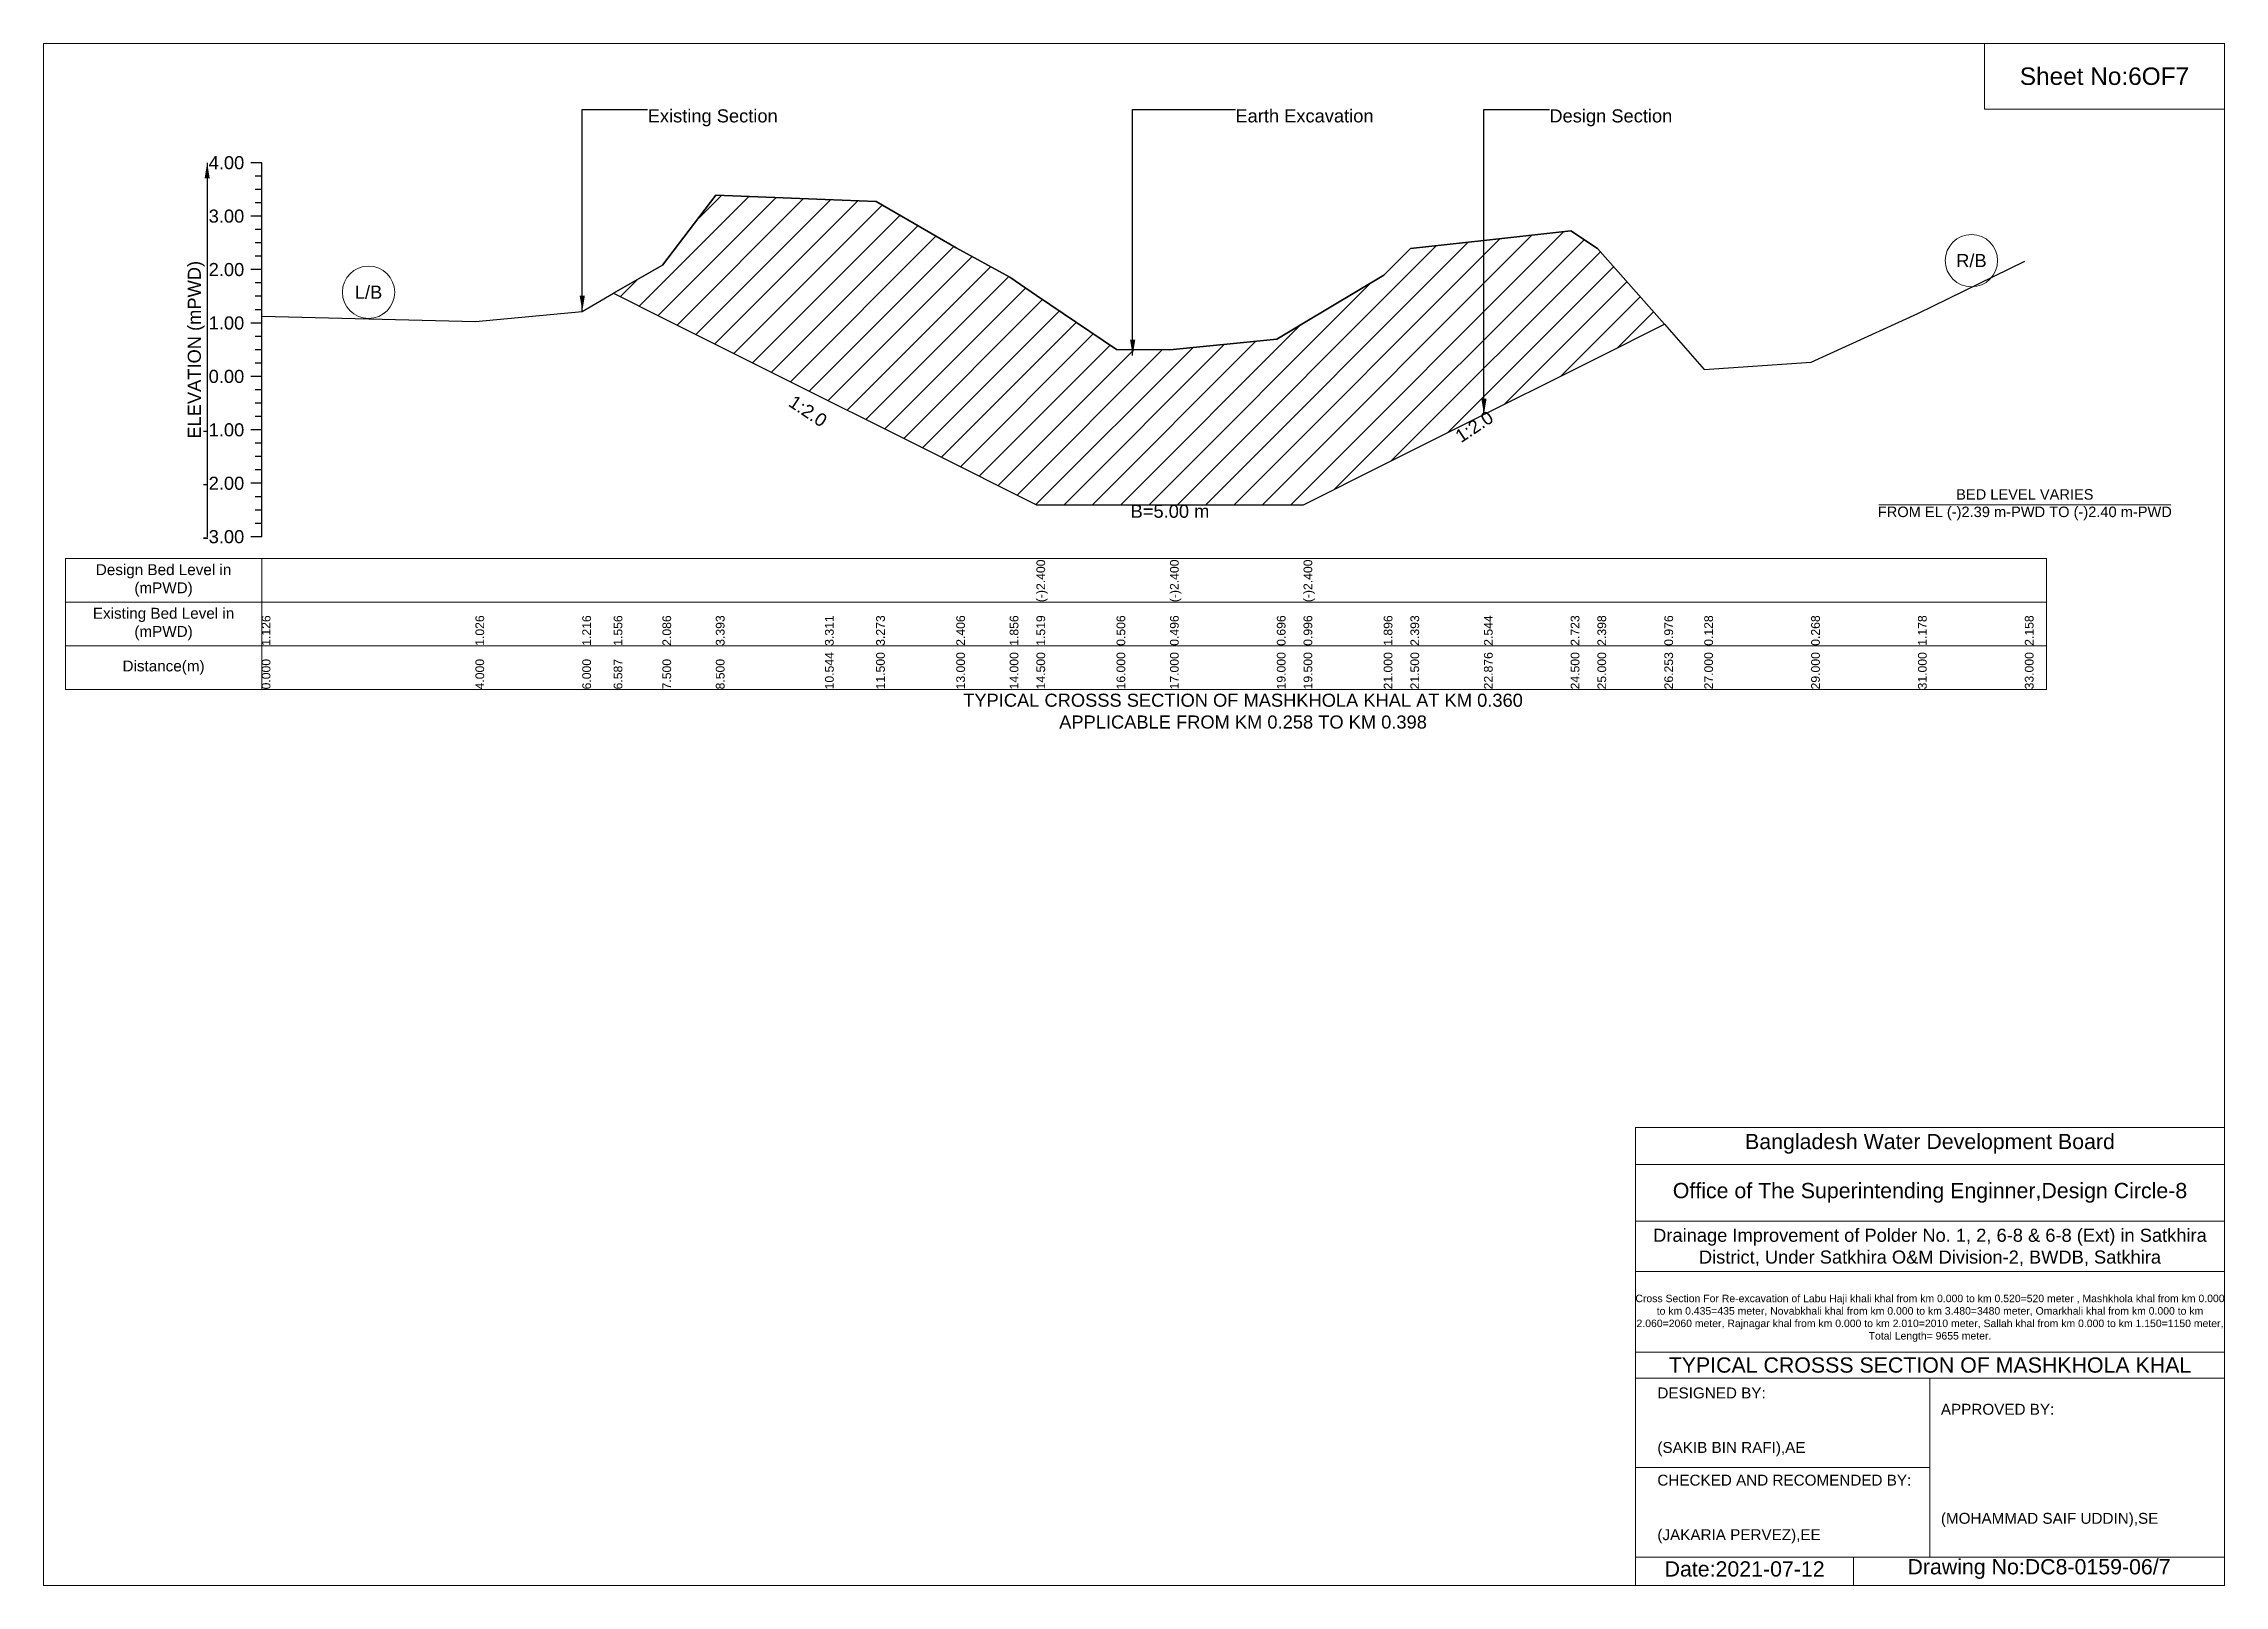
# Model space of a CAD drawing. Header units: inches. Extents: x 91000 to 648000, y -5656 to 141.
# Drawn here: x 230000 to 238000, y -5656 to 0 of the extents above; entities that cross this region are included whole.
import ezdxf

# ---------------------------------------------------------------- set-up
doc = ezdxf.new("R2010")
doc.units = ezdxf.units.IN
doc.header["$LTSCALE"] = 7
doc.header["$MEASUREMENT"] = 0
for name, color, linetype, lineweight in [('Cross section Data Border', 7, 'Continuous', 9), ('Cross Section Labels', 7, 'Continuous', 9), ('Existing_Bed_Level for Xsection', 7, 'Continuous', 25)]:
    doc.layers.add(name, color=color, linetype=linetype, lineweight=lineweight)
doc.styles.get("Standard").update_dxf_attribs({"font": 'arial.ttf'})
doc.dimstyles.get("Standard").update_dxf_attribs({"dimtxt": 0.18, "dimasz": 0.18, "dimexe": 0.18, "dimexo": 0.0625, "dimgap": 0.09, "dimtad": 0, "dimtih": 1, "dimtoh": 1, "dimdec": 4, "dimzin": 0, "dimdsep": 46, "dimtxsty": 'Standard', "dimcen": 0.09, "dimadec": 0, "dimazin": 0, "dimtfac": 1, "dimtdec": 4, "dimtofl": 0, "dimtmove": 0, "dimatfit": 3, "dimfxl": 1, "dimtolj": 1, "dimtzin": 0, "dimarcsym": 0})

msp = doc.modelspace()

# ---------------------------------------------------------------- texts
at = {"layer": 'Cross section Data Border', "char_height": 40, "width": 640, "attachment_point": 5}
for s, insert in [('Design Bed Level in (mPWD)', (230440, -1969.1)), ('Existing Bed Level in (mPWD)', (230440, -2129.1)), ('Distance(m)', (230440, -2289.1))]:
    msp.add_mtext(s, dxfattribs=dict(at, insert=insert))
at = {"layer": 'Cross Section Labels'}
for s, insert, char_height, attachment_point in [('Sheet No:6OF7', (237560, -120), 64, 5), ('Existing Section', (232216, -241.1), 48, 1), ('Earth Excavation', (234372, -241.1), 48, 1), ('Design Section', (235523.8, -241.1), 48, 1), ('R/B', (237072, -796.2), 48, 5), ('L/B', (231192, -912.2), 48, 5), ('BED LEVEL VARIES ^JFROM EL (-)2.39 m-PWD TO (-)2.40 m-PWD', (237268, -1691.5), 38.4, 5), ('B=5.00 m', (234132, -1691.5), 48, 2), ('TYPICAL CROSSS SECTION OF MASHKHOLA KHAL AT KM 0.360^JAPPLICABLE FROM KM 0.258 TO KM 0.398', (234400, -2449.1), 48, 5), ('Bangladesh Water Development Board', (236920, -4036), 56, 5), ('Office of The Superintending Enginner,Design Circle-8', (236920, -4216), 56, 5)]:
    msp.add_mtext(s, dxfattribs=dict(at, insert=insert, char_height=char_height, attachment_point=attachment_point))
at = {"layer": 'Cross Section Labels', "char_height": 48, "attachment_point": 2}
for insert, rotation in [((232817.5, -1328.3), 326.30993), ((235234.8, -1385.1), 33.69007)]:
    msp.add_mtext('1:2.0', dxfattribs=dict(at, insert=insert, rotation=rotation))
at = {"layer": 'Cross Section Labels'}
for s, insert, char_height, width, attachment_point in [('Drainage Improvement of Polder No. 1, 2, 6-8 & 6-8 (Ext) in Satkhira District, Under Satkhira O&M Division-2, BWDB, Satkhira', (236920, -4416), 48, 2240, 5), ('Cross Section For Re-excavation of Labu Haji khali khal from km 0.000 to km 0.520=520 meter , Mashkhola khal from km 0.000 to km 0.435=435 meter, Novabkhali khal from km 0.000 to km 3.480=3480 meter, Omarkhali khal from km 0.000 to km 2.060=2060 meter, Rajnagar khal from km 0.000 to km 2.010=2010 meter, Sallah khal from km 0.000 to km 1.150=1150 meter, Total Length= 9655 meter. ', (236920, -4676), 27.4148, 2160, 5), ('TYPICAL CROSSS SECTION OF MASHKHOLA KHAL', (236920, -4848), 56, 2240, 5), ('DESIGNED BY:^J^J^J(SAKIB BIN RAFI),AE', (235920, -5056), 40, 1120, 4), ('APPROVED BY:^J^J^J^J^J^J(MOHAMMAD SAIF UDDIN),SE', (236960, -5216), 40, 1120, 4), ('CHECKED AND RECOMENDED BY:^J^J^J(JAKARIA PERVEZ),EE', (235920, -5376), 40, 1120, 4), ('Date:2021-07-12', (236240, -5596), 56, 1120, 5), ('Drawing No:DC8-0159-06/7', (237320, -5596), 56, 1760, 5)]:
    msp.add_mtext(s, dxfattribs=dict(at, insert=insert, char_height=char_height, width=width, attachment_point=attachment_point))
at = {"layer": 'Existing_Bed_Level for Xsection', "char_height": 48, "attachment_point": 6}
for s, insert in [('4.00', (230736, -437.1)), ('3.00', (230736, -633.1)), ('2.00', (230736, -829.1)), ('1.00', (230736, -1025.1)), ('0.00', (230736, -1221.1)), ('-1.00', (230736, -1417.1)), ('-2.00', (230736, -1613.1)), ('-3.00', (230736, -1809.1))]:
    msp.add_mtext(s, dxfattribs=dict(at, insert=insert))
at = {"layer": 'Existing_Bed_Level for Xsection', "rotation": 90}
for s, insert, char_height, attachment_point in [('ELEVATION (mPWD)', (230560, -1123.1), 48, 5), ('(-)2.400', (233642, -2049.1), 32, 1), ('(-)2.400', (234132, -2049.1), 32, 1), ('(-)2.400', (234622, -2049.1), 32, 1), ('1.126', (230800, -2209.1), 32, 1), ('1.026', (231584, -2209.1), 32, 1), ('1.216', (231976, -2209.1), 32, 1), ('1.556', (232091.1, -2209.1), 32, 1), ('2.086', (232270, -2209.1), 32, 1), ('3.393', (232466, -2209.1), 32, 1), ('3.311', (232866.5, -2209.1), 32, 1), ('3.273', (233054, -2209.1), 32, 1), ('2.406', (233348, -2209.1), 32, 1), ('1.856', (233544, -2209.1), 32, 1), ('1.519', (233642, -2209.1), 32, 1), ('1.519', (233642, -2209.1), 32, 1), ('1.519', (233642, -2209.1), 32, 1), ('0.506', (233936, -2209.1), 32, 1), ('0.496', (234132, -2209.1), 32, 1), ('0.496', (234132, -2209.1), 32, 1), ('0.496', (234132, -2209.1), 32, 1), ('0.696', (234524, -2209.1), 32, 1), ('0.996', (234622, -2209.1), 32, 1), ('0.996', (234622, -2209.1), 32, 1), ('0.996', (234622, -2209.1), 32, 1), ('1.896', (234916, -2209.1), 32, 1), ('2.393', (235014, -2209.1), 32, 1), ('2.544', (235283.8, -2209.1), 32, 1), ('2.723', (235602, -2209.1), 32, 1), ('2.398', (235700, -2209.1), 32, 1), ('0.976', (235945.5, -2209.1), 32, 1), ('0.128', (236092, -2209.1), 32, 1), ('0.268', (236484, -2209.1), 32, 1), ('1.178', (236876, -2209.1), 32, 1), ('2.158', (237268, -2209.1), 32, 1), ('10.544', (232866.5, -2369.1), 32, 1), ('11.500', (233054, -2369.1), 32, 1), ('13.000', (233348, -2369.1), 32, 1), ('14.000', (233544, -2369.1), 32, 1), ('14.500', (233642, -2369.1), 32, 1), ('14.500', (233642, -2369.1), 32, 1), ('14.500', (233642, -2369.1), 32, 1), ('16.000', (233936, -2369.1), 32, 1), ('17.000', (234132, -2369.1), 32, 1), ('17.000', (234132, -2369.1), 32, 1), ('17.000', (234132, -2369.1), 32, 1), ('19.000', (234524, -2369.1), 32, 1), ('19.500', (234622, -2369.1), 32, 1), ('19.500', (234622, -2369.1), 32, 1), ('19.500', (234622, -2369.1), 32, 1), ('21.000', (234916, -2369.1), 32, 1), ('21.500', (235014, -2369.1), 32, 1), ('22.876', (235283.8, -2369.1), 32, 1), ('24.500', (235602, -2369.1), 32, 1), ('25.000', (235700, -2369.1), 32, 1), ('26.253', (235945.5, -2369.1), 32, 1), ('27.000', (236092, -2369.1), 32, 1), ('29.000', (236484, -2369.1), 32, 1), ('31.000', (236876, -2369.1), 32, 1), ('33.000', (237268, -2369.1), 32, 1), ('0.000', (230800, -2369.1), 32, 1), ('4.000', (231584, -2369.1), 32, 1), ('6.000', (231976, -2369.1), 32, 1), ('6.587', (232091.1, -2369.1), 32, 1), ('7.500', (232270, -2369.1), 32, 1), ('8.500', (232466, -2369.1), 32, 1)]:
    msp.add_mtext(s, dxfattribs=dict(at, insert=insert, char_height=char_height, attachment_point=attachment_point))

# ---------------------------------------------------------------- hatches: boundary and pattern name
at = {"layer": 'Existing_Bed_Level for Xsection'}
h = msp.add_hatch(dxfattribs=at)
h.set_pattern_fill('ANSI31', color=256, scale=588, style=0)
h.paths.add_polyline_path([(232091.1, -916), (232270, -1005.5), (232466, -1103.5), (232866.5, -1303.8), (233054, -1397.5), (233348, -1544.5), (233544, -1642.5), (233642, -1691.5), (233936, -1691.5), (234132, -1691.5), (234524, -1691.5), (234622, -1691.5), (234916, -1544.5), (235014, -1495.5), (235283.8, -1360.6), (235602, -1201.5), (235700, -1152.5), (235945.5, -1029.7), (235700, -751.1), (235602, -687.4), (235283.8, -722.4), (235014, -752.1), (234916, -849.5), (234622, -1025.9), (234524, -1084.7), (234132, -1123.9), (233936, -1121.9), (233642, -923.5), (233544, -857.3), (233348, -749.5), (233054, -579.6), (232866.5, -572.1), (232466, -556.1), (232270, -812.2)])

# ---------------------------------------------------------------- linework, layer by layer
at = {"layer": 'Cross section Data Border'}
msp.add_lwpolyline([(230080, -1889.1), (237348, -1889.1), (237348, -2369.1), (230080, -2369.1)], close=True, dxfattribs=at)
for points in [[(230800, -1889.1), (230800, -2369.1)], [(230080, -2049.1), (237348, -2049.1)], [(230080, -2209.1), (237348, -2209.1)]]:
    msp.add_lwpolyline(points, dxfattribs=at)
at = {"layer": 'Cross Section Labels'}
for points in [[(230000, 0), (238000, 0), (238000, -5656), (230000, -5656)], [(237120, 0), (238000, 0), (238000, -240), (237120, -240)]]:
    msp.add_lwpolyline(points, close=True, dxfattribs=at)
for points in [[(236732.2, -1691.5), (237803.8, -1691.5)], [(235840, -5656), (235840, -3976), (238000, -3976)], [(235840, -4112), (238000, -4112)], [(235840, -4320), (238000, -4320)], [(235840, -4504), (238000, -4504)], [(235840, -4800), (238000, -4800)], [(235840, -4896), (238000, -4896)], [(236920, -4896), (236920, -5552)], [(235840, -5224), (236920, -5224)], [(235840, -5552), (238000, -5552)], [(236640, -5552), (236640, -5656)]]:
    msp.add_lwpolyline(points, dxfattribs=at)
for centre in [(237072, -796.2), (231192, -912.2)]:
    msp.add_circle(centre, 96, dxfattribs=at)
at = {"layer": 'Existing_Bed_Level for Xsection'}
for points in [[(230800, -437.1), (230760, -437.1)], [(230800, -1809.1), (230800, -1613.1), (230800, -1417.1), (230800, -1221.1), (230800, -1025.1), (230800, -829.1), (230800, -633.1), (230800, -437.1)], [(230800, -486.1), (230776, -486.1)], [(230800, -535.1), (230776, -535.1)], [(230800, -1000.4), (231584, -1020), (231976, -982.8), (232091.1, -916), (232270, -812.2), (232466, -556.1), (232866.5, -572.1), (233054, -579.6), (233348, -749.5), (233544, -857.3), (233642, -923.5), (233642, -923.5), (233936, -1121.9), (234132, -1123.9), (234132, -1123.9), (234524, -1084.7), (234622, -1025.9), (234622, -1025.9), (234916, -849.5), (235014, -752.1), (235283.8, -722.4), (235602, -687.4), (235700, -751.1), (235945.5, -1029.7), (236092, -1196), (236484, -1168.6), (236876, -990.2), (237268, -798.1)], [(230800, -633.1), (230760, -633.1)], [(230800, -584.1), (230776, -584.1)], [(230800, -682.1), (230776, -682.1)], [(230800, -731.1), (230776, -731.1)], [(230800, -780.1), (230776, -780.1)], [(230800, -829.1), (230760, -829.1)], [(230800, -878.1), (230776, -878.1)], [(230800, -927.1), (230776, -927.1)], [(230800, -1025.1), (230760, -1025.1)], [(230800, -976.1), (230776, -976.1)], [(230800, -1074.1), (230776, -1074.1)], [(230800, -1123.1), (230776, -1123.1)], [(230800, -1172.1), (230776, -1172.1)], [(230800, -1221.1), (230760, -1221.1)], [(230800, -1270.1), (230776, -1270.1)], [(230800, -1319.1), (230776, -1319.1)], [(230800, -1417.1), (230760, -1417.1)], [(230800, -1368.1), (230776, -1368.1)], [(230800, -1466.1), (230776, -1466.1)], [(230800, -1515.1), (230776, -1515.1)], [(230800, -1564.1), (230776, -1564.1)], [(230800, -1613.1), (230760, -1613.1)], [(230800, -1662.1), (230776, -1662.1)], [(230800, -1711.1), (230776, -1711.1)], [(230800, -1809.1), (230760, -1809.1)], [(230800, -1760.1), (230776, -1760.1)]]:
    msp.add_lwpolyline(points, dxfattribs=at)
msp.add_lwpolyline([(232091.1, -916), (232270, -1005.5), (232466, -1103.5), (232866.5, -1303.8), (233054, -1397.5), (233348, -1544.5), (233544, -1642.5), (233642, -1691.5), (233642, -1691.5), (233936, -1691.5), (234132, -1691.5), (234132, -1691.5), (234524, -1691.5), (234622, -1691.5), (234622, -1691.5), (234916, -1544.5), (235014, -1495.5), (235283.8, -1360.6), (235602, -1201.5), (235700, -1152.5), (235945.5, -1029.7), (235945.5, -1029.7), (235945.5, -1029.7), (235700, -751.1), (235602, -687.4), (235283.8, -722.4), (235014, -752.1), (234916, -849.5), (234622, -1025.9), (234622, -1025.9), (234524, -1084.7), (234132, -1123.9), (234132, -1123.9), (233936, -1121.9), (233642, -923.5), (233642, -923.5), (233544, -857.3), (233348, -749.5), (233054, -579.6), (232866.5, -572.1), (232466, -556.1), (232270, -812.2)], close=True, dxfattribs=at)

msp.set_redraw_order([(e.dxf.handle, doc.entitydb.next_handle()) for e in msp.query("TEXT MTEXT ATTDEF DIMENSION ARC_DIMENSION")])  # texts and dimensions are drawn at this point

# ---------------------------------------------------------------- leaders
at = {"layer": 'Cross Section Labels', "annotation_type": 0, "has_hookline": 1, "hookline_direction": 0}
for points, text_width in [([(231976, -982.8), (231976, -241.1), (232215.9, -241.1)], 467.2), ([(233995.1, -1143.8), (233995.1, -241.1), (234371.9, -241.1)], 497), ([(235283.8, -1360.6), (235283.8, -241.1), (235523.7, -241.1)], 441.2)]:
    msp.add_leader(points, dimstyle='Standard', override={"dimasz": 57.6}, dxfattribs=dict(at, text_width=text_width))
at = {"layer": 'Existing_Bed_Level for Xsection'}
msp.add_leader([(230600, -437.1), (230600, -1809.1)], dimstyle='Standard', override={"dimasz": 57.6}, dxfattribs=at)

doc.saveas('drawing.dxf')
